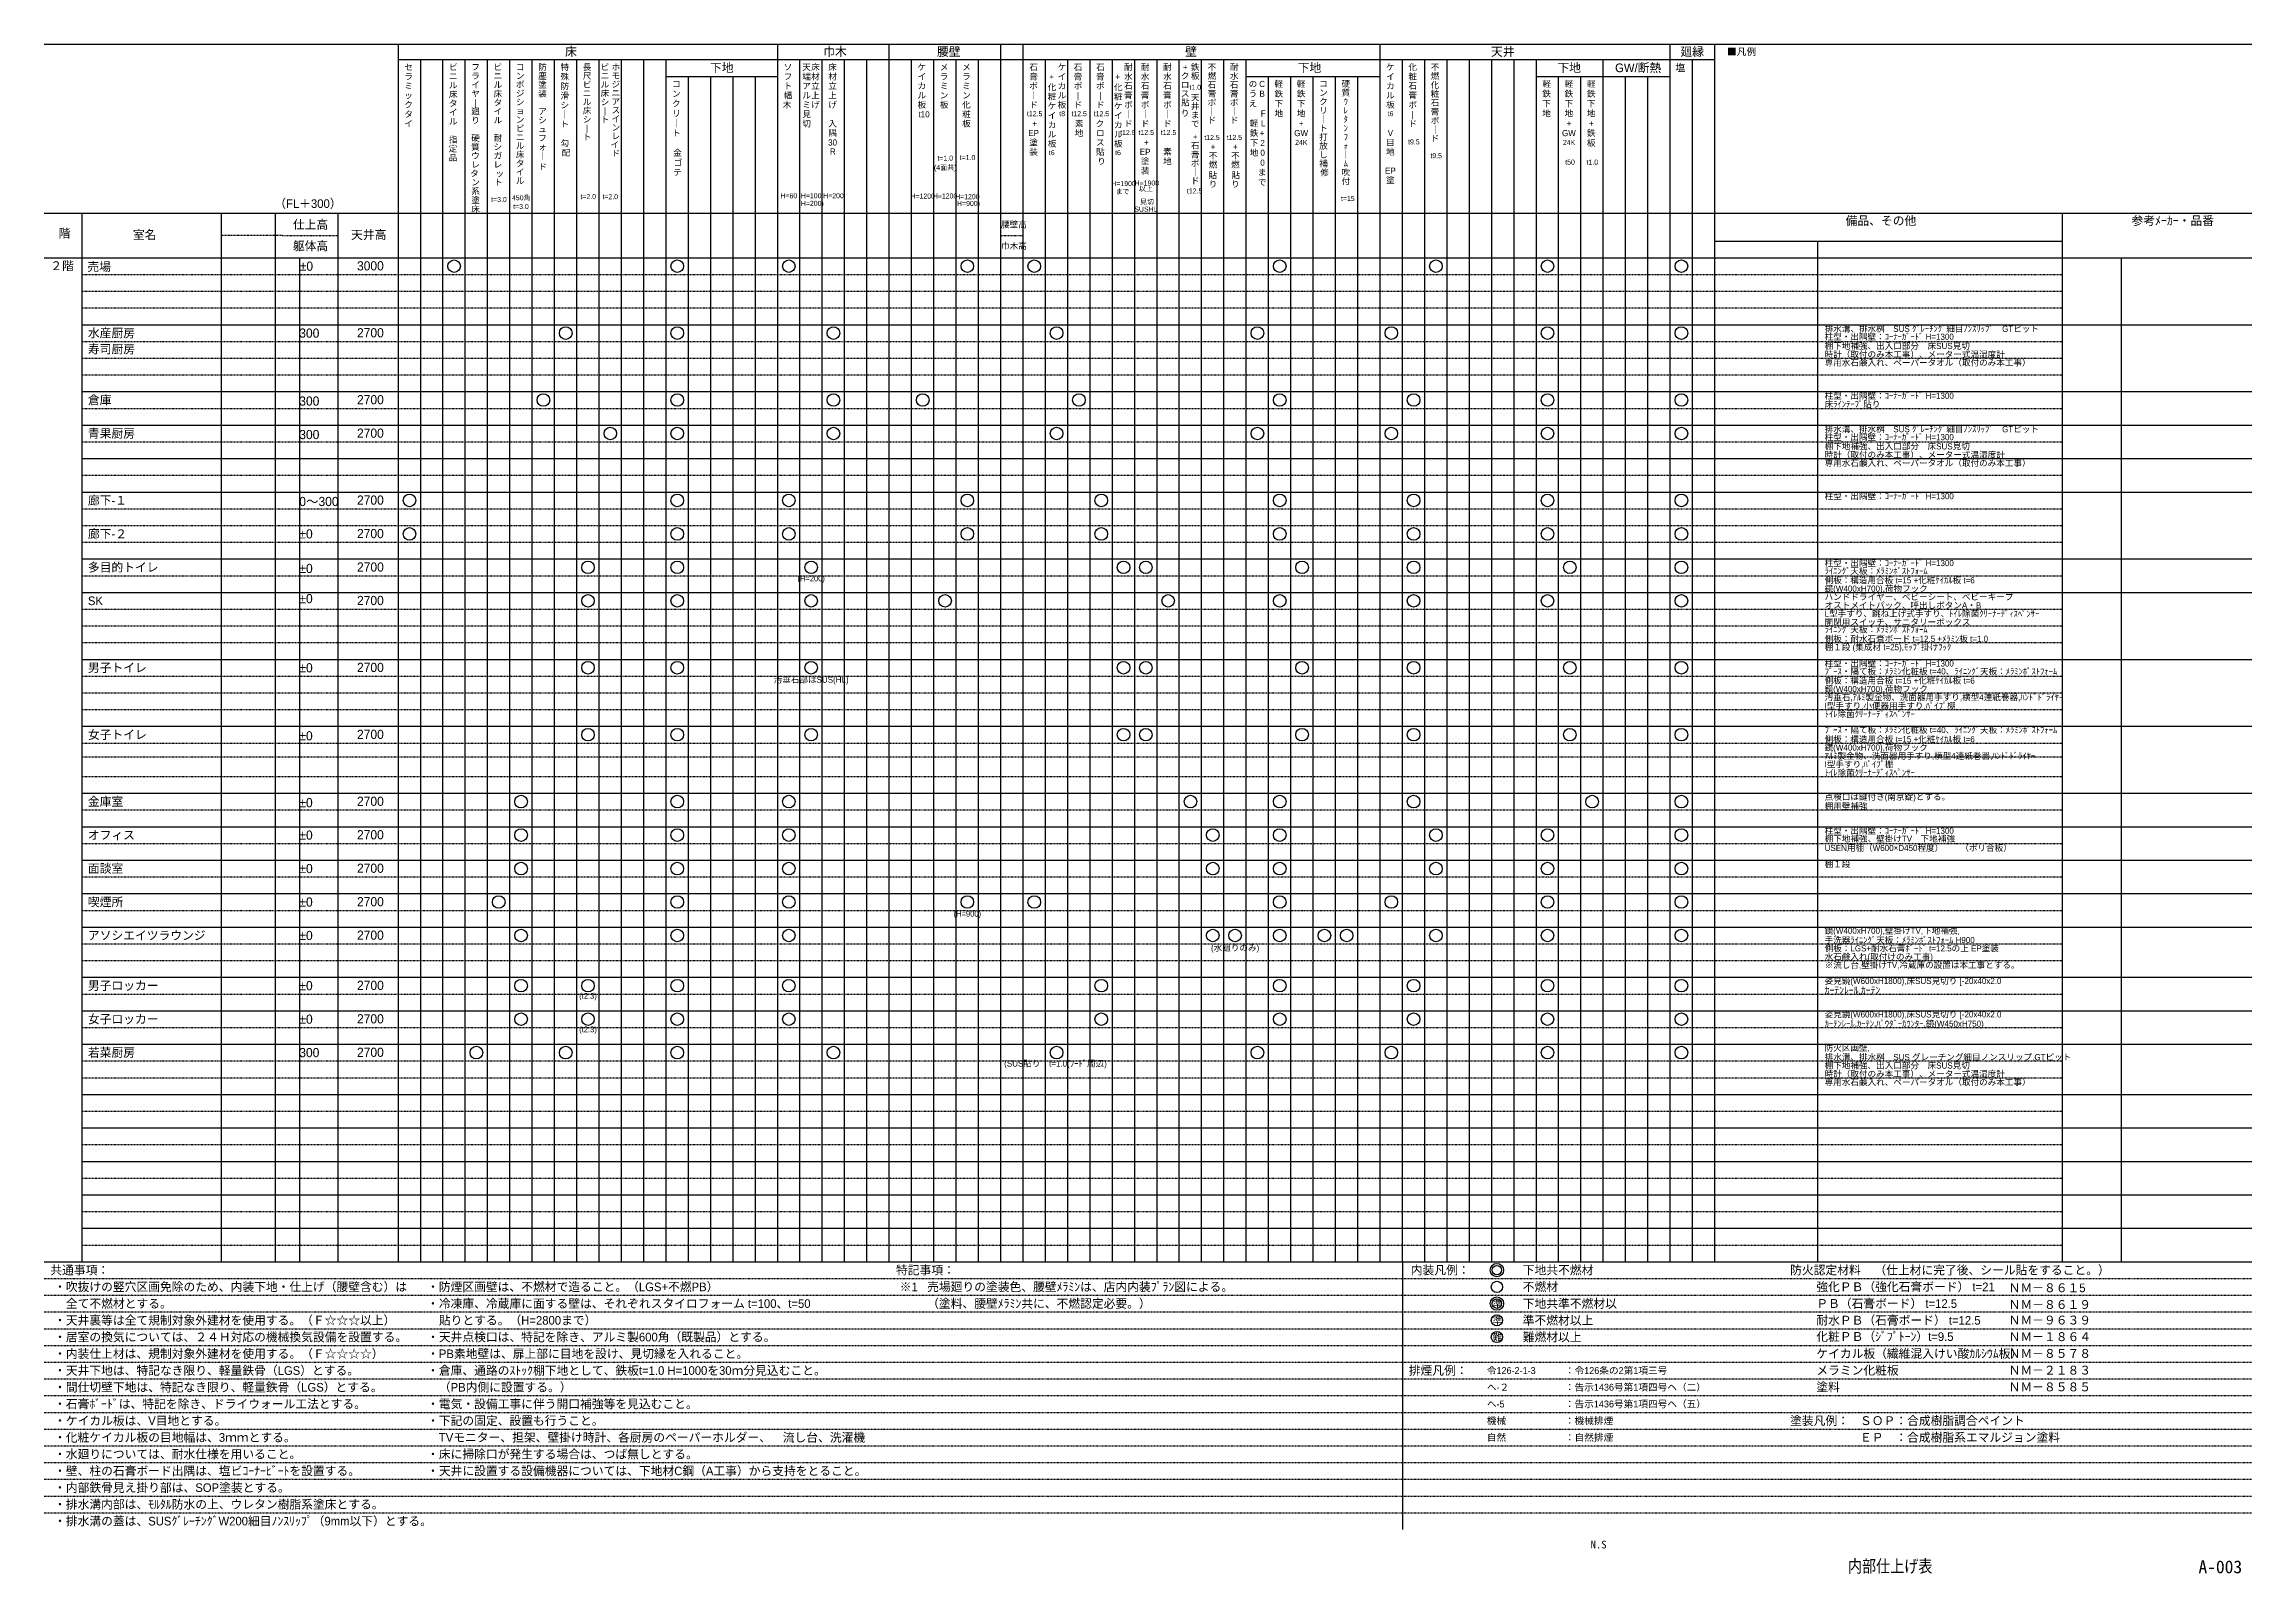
# Model space of a CAD drawing. Header units: millimetres. Extents: x -905 to -509, y 9 to 283.
import ezdxf
from ezdxf.enums import TextEntityAlignment as Align

# ---------------------------------------------------------------- set-up
doc = ezdxf.new("R2010")
doc.units = ezdxf.units.MM
doc.header["$LTSCALE"] = 0.2
doc.linetypes.add('HID4', pattern=[0.141732, 0.062992, -0.07874])
for name, color, linetype in [('0-00', 7, 'Continuous'), ('0-1', 7, 'Continuous'), ('0-10-1', 7, 'Continuous'), ('0-20-2', 7, 'Continuous'), ('__', 7, 'Continuous'), ('__-6', 7, 'Continuous'), ('A___-2', 8, 'Continuous'), ('A_タイトル枠', 7, 'Continuous'), ('MOJI', 7, 'Continuous'), ('MOJI_A___', 140, 'Continuous'), ('枠内記述', 3, 'Continuous')]:
    doc.layers.add(name, color=color, linetype=linetype)
doc.styles.add('HGP_____E', font='HGRGE.TTC', dxfattribs={"bigfont": 'HGPｺﾞｼｯｸE'})
doc.styles.get("Standard").update_dxf_attribs({"font": 'simplex.shx', "width": 0.8, "height": 700, "bigfont": 'extfont2.shx'})
doc.styles.add('ゴシック', font='MS Gothic.ttf', dxfattribs={"height": 4})

msp = doc.modelspace()

# ---------------------------------------------------------------- texts
at = {"layer": '0-20-2', "color": 3, "style": 'HGP_____E'}
for s, height, p in [('床', 1.55, (-811.19, 282.03)), ('巾木', 1.547, (-764.9, 282.03)), ('腰壁', 1.547, (-744.52, 282.03)), ('壁', 1.55, (-700.04, 282.03)), ('天井', 1.547, (-645.19, 282.03)), ('廻縁', 1.547, (-611.23, 282.03)), ('■凡例', 1.237, (-602.87, 282.01)), ('下地', 1.547, (-785.2, 279.13)), ('下地', 1.547, (-679.85, 279.13)), ('下地', 1.547, (-633.29, 279.13)), ('GW/断熱', 1.547, (-622.95, 279.13)), ('仕上高', 1.547, (-859.98, 251.03)), ('腰壁高', 1.099, (-733.03, 251.03)), ('備品、その他', 1.547, (-581.62, 251.72)), ('参考ﾒｰｶｰ・品番', 1.547, (-530.38, 251.72)), ('躯体高', 1.547, (-859.98, 247.19)), ('巾木高', 1.099, (-733.03, 247.19)), ('２階', 1.547, (-903.46, 243.63)), ('売場', 1.547, (-896.81, 243.46)), ('±0', 1.648, (-858.74, 243.57)), ('水産厨房', 1.547, (-896.72, 231.57)), ('寿司厨房', 1.547, (-896.72, 228.7)), ('倉庫', 1.547, (-896.72, 219.57)), ('青果厨房', 1.547, (-896.72, 213.57)), ('廊下-１', 1.547, (-896.72, 201.57)), ('廊下-２', 1.547, (-896.72, 195.57)), ('±0', 1.648, (-858.81, 195.57)), ('多目的トイレ', 1.547, (-896.72, 189.57)), ('±0', 1.648, (-858.81, 189.38)), ('SK', 1.547, (-896.72, 183.57)), ('±0', 1.648, (-858.81, 183.96)), ('男子トイレ', 1.547, (-896.72, 171.57)), ('±0', 1.648, (-858.81, 171.57)), ('女子トイレ', 1.547, (-896.72, 159.57)), ('±0', 1.648, (-858.81, 159.38)), ('金庫室', 1.547, (-896.72, 147.57)), ('±0', 1.648, (-858.81, 147.38)), ('オフィス', 1.547, (-896.72, 141.57)), ('±0', 1.648, (-858.81, 141.57)), ('面談室', 1.547, (-896.72, 135.57)), ('±0', 1.648, (-858.81, 135.57)), ('喫煙所', 1.547, (-896.72, 129.57)), ('±0', 1.648, (-858.81, 129.57)), ('アソシエイツラウンジ', 1.547, (-896.72, 123.57)), ('±0', 1.648, (-858.81, 123.57)), ('男子ロッカー', 1.547, (-896.72, 114.57)), ('±0', 1.648, (-858.81, 114.57)), ('女子ロッカー', 1.547, (-896.72, 108.57)), ('±0', 1.648, (-858.81, 108.57)), ('若菜厨房', 1.547, (-896.72, 102.57)), ('共通事項：', 1.547, (-903.46, 63.57)), ('特記事項：', 1.547, (-751.86, 63.57)), ('内装凡例：', 1.547, (-659.58, 63.57)), ('下地共不燃材', 1.547, (-639.51, 63.57)), ('防火認定材料', 1.547, (-591.58, 63.57)), ('（仕上材に完了後、シール貼をすること。）', 1.5466, (-576.47, 63.57)), ('・吹抜けの竪穴区画免除のため、内装下地・仕上げ（腰壁含む）は', 1.5466, (-902.79, 60.57)), ('・防煙区画壁は、不燃材で造ること。（LGS+不燃PB）', 1.5466, (-835.92, 60.57)), ('※1', 1.547, (-751.19, 60.57)), ('売場廻りの塗装色、腰壁ﾒﾗﾐﾝは、店内内装ﾌﾟﾗﾝ図による。', 1.5466, (-746.28, 60.57)), ('不燃材', 1.547, (-639.51, 60.57)), ('強化ＰＢ（強化石膏ボード） t=21', 1.5466, (-586.88, 60.57)), ('ＮＭ－８６１5', 1.547, (-552.4, 60.39)), ('・天井裏等は全て規制対象外建材を使用する。（Ｆ☆☆☆以上）', 1.5466, (-902.79, 54.57)), ('\u3000全て不燃材とする。', 1.547, (-902.79, 57.57)), ('・冷凍庫、冷蔵庫に面する壁は、それぞれスタイロフォーム t=100、t=50', 1.5466, (-835.92, 57.57)), ('\u3000貼りとする。（H=2800まで）', 1.5466, (-835.92, 54.57)), ('（塗料、腰壁ﾒﾗﾐﾝ共に、不燃認定必要。）', 1.5466, (-746.28, 57.57)), ('準', 1.24, (-644.9, 57.57)), ('準不燃材以上', 1.547, (-639.51, 54.57)), ('下地共準不燃材以', 1.547, (-639.51, 57.57)), ('耐水ＰＢ（石膏ボード） t=12.5', 1.5466, (-586.88, 54.57)), ('ＰＢ（石膏ボード） t=12.5', 1.5466, (-586.88, 57.57)), ('ＮＭ－８６１９', 1.547, (-552.4, 57.39)), ('・居室の換気については、２４Ｈ対応の機械換気設備を設置する。', 1.5466, (-902.79, 51.57)), ('・天井点検口は、特記を除き、アルミ製600角（既製品）とする。', 1.5466, (-835.92, 51.57)), ('難', 1.24, (-644.9, 51.57)), ('準', 1.24, (-644.9, 54.57)), ('難燃材以上', 1.547, (-639.51, 51.57)), ('化粧ＰＢ（ｼﾞﾌﾟﾄｰﾝ）t=9.5', 1.5466, (-586.88, 51.65)), ('ＮＭ－９６３９', 1.547, (-552.4, 54.6)), ('ＮＭ－１８６４', 1.547, (-552.4, 51.62)), ('・内装仕上材は、規制対象外建材を使用する。（Ｆ☆☆☆☆）', 1.5466, (-902.79, 48.57)), ('・PB素地壁は、扉上部に目地を設け、見切縁を入れること。', 1.5466, (-835.92, 48.57)), ('ケイカル板（繊維混入けい酸ｶﾙｼｳﾑ板）', 1.5466, (-586.88, 48.6)), ('ＮＭ－８５７８', 1.547, (-552.4, 48.62)), ('・天井下地は、特記なき限り、軽量鉄骨（LGS）とする。', 1.5466, (-902.79, 45.57)), ('・間仕切壁下地は、特記なき限り、軽量鉄骨（LGS）とする。', 1.5466, (-902.79, 42.57)), ('・倉庫、通路のｽﾄｯｸ棚下地として、鉄板t=1.0 H=1000を30ｍ分見込むこと。', 1.5466, (-835.92, 45.57)), ('\u3000（PB内側に設置する。）', 1.5466, (-835.92, 42.57)), ('排煙凡例：', 1.547, (-659.94, 45.57)), ('令126-2-1-3', 1.237, (-645.94, 45.57)), ('：令126条の2第1項三号', 1.2372, (-631.95, 45.57)), ('塗料', 1.547, (-586.88, 42.6)), ('メラミン化粧板', 1.547, (-586.88, 45.6)), ('ＮＭ－２１８３', 1.547, (-552.4, 45.62)), ('・石膏ﾎﾞｰﾄﾞは、特記を除き、ドライウォール工法とする。', 1.5466, (-902.79, 39.57)), ('・電気・設備工事に伴う開口補強等を見込むこと。', 1.5466, (-835.92, 39.57)), ('ヘ-２', 1.237, (-645.94, 42.57)), ('ヘ-5', 1.237, (-645.94, 39.57)), ('：告示1436号第1項四号ヘ（二）', 1.2372, (-631.95, 42.57)), ('：告示1436号第1項四号ヘ（五）', 1.2372, (-631.95, 39.57)), ('ＮＭ－８５８５', 1.547, (-552.4, 42.62)), ('・ケイカル板は、V目地とする。', 1.5466, (-902.79, 36.57)), ('・下記の固定、設置も行うこと。', 1.5466, (-835.92, 36.57)), ('機械', 1.237, (-645.94, 36.57)), ('：機械排煙', 1.237, (-631.95, 36.57)), ('塗装凡例：', 1.547, (-591.58, 36.57)), ('ＳＯＰ：合成樹脂調合ペイント', 1.5466, (-579.05, 36.57)), ('・化粧ケイカル板の目地幅は、3ｍｍとする。', 1.5466, (-902.79, 33.57)), ('\u3000TVモニター、担架、壁掛け時計、各厨房のペーパーホルダー、\u3000流し台、洗濯機', 1.5466, (-835.92, 33.57)), ('自然', 1.237, (-645.94, 33.57)), ('：自然排煙', 1.237, (-631.95, 33.57)), ('ＥＰ\u3000：合成樹脂系エマルジョン塗料', 1.5466, (-579.05, 33.57)), ('・水廻りについては、耐水仕様を用いること。', 1.5466, (-902.79, 30.57)), ('・壁、柱の石膏ボード出隅は、塩ビｺｰﾅｰﾋﾞｰﾄを設置する。', 1.5466, (-902.79, 27.57)), ('・床に掃除口が発生する場合は、つば無しとする。', 1.5466, (-835.92, 30.57)), ('・天井に設置する設備機器については、下地材C鋼（A工事）から支持をとること。', 1.5466, (-835.92, 27.57)), ('・内部鉄骨見え掛り部は、SOP塗装とする。', 1.5466, (-902.79, 24.57)), ('・排水溝内部は、ﾓﾙﾀﾙ防水の上、ウレタン樹脂系塗床とする。', 1.5466, (-902.79, 21.57)), ('・排水溝の蓋は、SUSｸﾞﾚｰﾁﾝｸﾞW200細目ﾉﾝｽﾘｯﾌﾟ（9mm以下）とする。', 1.5466, (-902.79, 18.57))]:
    msp.add_text(s, height=height, dxfattribs=at).set_placement(p, align=Align.MIDDLE_LEFT)
for s, p in [('t1.0', (-698.21, 276.09)), (' t12.5 ', (-727, 271.36)), ('t8 ', (-721.9, 271.36)), (' t12.5 ', (-719.03, 271.36)), (' t12.5 ', (-715.03, 271.36)), (' t12.5 ', (-710.3, 267.99)), (' t12.5 ', (-707, 267.99)), (' t12.5 ', (-703, 267.99)), ('t12.5 ', (-695.03, 267.1)), ('t12.5 ', (-691.03, 267.1)), ('24K ', (-679.03, 266.21)), ('(4面共)', (-743.03, 261.71)), (' t=1.0 ', (-743.03, 263.39)), ('t=1.0', (-739.03, 263.49)), ('t6', (-723.93, 264.38)), ('t6', (-712.06, 264.38)), (' t=15', (-671.03, 256.15))]:
    msp.add_text(s, height=0.9, dxfattribs=at).set_placement(p, align=Align.TOP_CENTER)
for s, height, p in [('H=1900', 0.9, (-711.07, 258.38)), ('まで ', 0.9, (-711.07, 256.96)), ('H=1900', 0.9, (-706.89, 258.48)), ('以上 ', 0.9, (-706.89, 257.46)), ('（FL＋300）', 1.547, (-857.28, 254.78)), ('H=60', 0.9, (-771.07, 256.19)), ('(H=200)', 0.9, (-767.07, 254.83)), ('H=100', 0.9, (-767.07, 256.2)), ('H=200', 0.9, (-763.07, 256.19)), ('H=1200', 0.9, (-747.07, 256.13)), ('H=1200', 0.9, (-743.07, 256.15)), ('(H=900)', 0.9, (-739.07, 254.82)), ('H=1200', 0.9, (-739.07, 256.03)), ('SUSHL ', 0.9, (-706.89, 253.79)), ('見切', 0.9, (-706.89, 255.11)), ('階', 1.55, (-900.93, 249.46)), ('室名', 1.547, (-886.55, 249.2)), ('天井高', 1.547, (-846.38, 249.2)), ('(H=200)', 1.031, (-767.07, 187.59)), ('汚垂石部はSUS(HL)', 1.0988, (-767.07, 169.43)), ('(H=900)', 1.031, (-739.07, 127.47)), ('(水廻りのみ)', 1.099, (-691.07, 121.35)), ('(t2.3)', 1.031, (-807.07, 112.74)), ('(t2.3)', 1.031, (-807.07, 106.74)), ('(SUS貼り\u3000t=1.0(ﾌｰﾄﾞ周辺) ', 1.0988, (-723.07, 100.61))]:
    msp.add_text(s, height=height, dxfattribs=at).set_placement(p, align=Align.MIDDLE_CENTER)
at = {"layer": '__', "color": 3, "style": 'HGP_____E'}
for s, height, p in [('セ ', 1.1, (-839.03, 279.8)), ('ラ ', 1.1, (-839.03, 278.11)), ('ニ ', 1.1, (-831.03, 278.18)), ('ビ ', 1.1, (-831.03, 279.81)), ('フ ', 1.1, (-827.03, 279.81)), ('ラ ', 1.1, (-827.03, 278.22)), ('ニ ', 1.1, (-823.03, 278.22)), ('ビ ', 1.1, (-823.03, 279.81)), ('ン ', 1.1, (-819.03, 278.24)), ('コ ', 1.1, (-819.03, 279.81)), ('塵 ', 1.1, (-815.03, 278.22)), ('防 ', 1.1, (-815.03, 279.81)), ('殊 ', 1.1, (-811.03, 278.09)), ('特 ', 1.1, (-811.03, 279.79)), ('尺 ', 1.1, (-807.03, 278.25)), ('長 ', 1.1, (-807.03, 279.81)), ('ニ ', 1.1, (-803.83, 278.25)), ('ビ ', 1.1, (-803.83, 279.81)), ('ホ ', 1.1, (-801.88, 279.81)), ('モ ', 1.1, (-801.88, 278.27)), ('ソ ', 1.1, (-771.03, 279.8)), ('フ ', 1.1, (-771.03, 278.11)), ('端 ', 1.1, (-767.69, 278.11)), ('天 ', 1.1, (-767.69, 279.8)), ('材 ', 1.1, (-766.1, 278.11)), ('床 ', 1.1, (-766.1, 279.8)), ('材 ', 1.1, (-763.03, 278.11)), ('床 ', 1.1, (-763.03, 279.8)), ('ケ ', 1.1, (-747.03, 279.8)), ('イ ', 1.1, (-747.03, 278.11)), ('メ ', 1.1, (-743.03, 279.8)), ('ラ ', 1.1, (-743.03, 278.11)), ('メ ', 1.1, (-739.03, 279.8)), ('ラ ', 1.1, (-739.03, 278.11)), ('石 ', 1.1, (-727, 279.8)), ('膏 ', 1.1, (-727, 278.11)), ('+', 1.1, (-723.98, 278.08)), ('ケ ', 1.1, (-721.9, 279.8)), ('イ ', 1.1, (-721.9, 278.11)), ('石 ', 1.1, (-719.03, 279.8)), ('膏 ', 1.1, (-719.03, 278.11)), ('石 ', 1.1, (-715.03, 279.8)), ('膏 ', 1.1, (-715.03, 278.11)), ('+', 1.1, (-712.11, 278.08)), ('水 ', 1.1, (-710, 278.11)), ('耐 ', 1.1, (-710, 279.8)), ('水 ', 1.1, (-707, 278.11)), ('耐 ', 1.1, (-707, 279.8)), ('水 ', 1.1, (-703, 278.11)), ('耐 ', 1.1, (-703, 279.8)), ('ク', 1.1, (-700.03, 278.22)), (' + ', 1.1, (-700.03, 279.81)), ('鉄 ', 1.1, (-698.03, 279.81)), ('板 ', 1.1, (-698.03, 278.23)), ('燃 ', 1.1, (-695.03, 278.22)), ('不 ', 1.1, (-695.03, 279.81)), ('水 ', 1.1, (-691.03, 278.22)), ('耐 ', 1.1, (-691.03, 279.81)), ('ケ ', 1.1, (-663.03, 279.8)), ('イ ', 1.1, (-663.03, 278.11)), ('化 ', 1.1, (-659.03, 279.8)), ('粧 ', 1.1, (-659.03, 278.11)), ('燃 ', 1.1, (-655.03, 278.21)), ('不 ', 1.1, (-655.03, 279.81)), ('塩 ', 1.314, (-611.03, 279.8)), ('ク ', 1.1, (-839.03, 273.05)), ('ミ ', 1.1, (-839.03, 276.43)), ('ッ ', 1.1, (-839.03, 274.74)), ('床 ', 1.1, (-831.03, 274.93)), ('ル ', 1.1, (-831.03, 276.56)), ('タ ', 1.1, (-831.03, 273.31)), ('ヤ ', 1.1, (-827.03, 275.04)), ('イ ', 1.1, (-827.03, 276.63)), ('| ', 1.1, (-827.03, 273.45)), ('床 ', 1.1, (-823.03, 275.04)), ('ル ', 1.1, (-823.03, 276.63)), ('タ ', 1.1, (-823.03, 273.45)), ('ポ ', 1.1, (-819.03, 276.67)), ('ジ ', 1.1, (-819.03, 275.1)), ('シ ', 1.1, (-819.03, 273.54)), ('装 ', 1.1, (-815.03, 275.04)), ('塗 ', 1.1, (-815.03, 276.63)), ('滑 ', 1.1, (-811.03, 274.69)), ('防 ', 1.1, (-811.03, 276.39)), ('ル ', 1.1, (-807.03, 273.56)), ('ニ ', 1.1, (-807.03, 275.12)), ('ビ ', 1.1, (-807.03, 276.68)), ('床 ', 1.1, (-803.83, 275.11)), ('ル ', 1.1, (-803.83, 276.68)), ('シ ', 1.1, (-803.83, 273.54)), ('ジ ', 1.1, (-801.88, 276.72)), ('ニ ', 1.1, (-801.88, 275.17)), ('ア ', 1.1, (-801.88, 273.62)), ('ク ', 1.1, (-791.03, 273.27)), ('ン ', 1.1, (-791.03, 275.03)), ('コ ', 1.1, (-791.03, 276.79)), ('木', 1.1, (-771.38, 273.05)), ('幅 ', 1.1, (-771.03, 274.74)), ('ト ', 1.1, (-771.03, 276.43)), ('ル ', 1.1, (-767.69, 274.74)), ('ア ', 1.1, (-767.69, 276.43)), ('ミ ', 1.1, (-767.69, 273.05)), ('立 ', 1.1, (-766.1, 276.43)), ('上 ', 1.1, (-766.1, 274.74)), ('げ ', 1.1, (-766.1, 273.05)), ('立 ', 1.1, (-763.03, 276.43)), ('上 ', 1.1, (-763.03, 274.74)), ('げ ', 1.1, (-763.03, 273.05)), ('板 ', 1.1, (-747.03, 273.05)), ('ル ', 1.1, (-747.03, 274.74)), ('カ ', 1.1, (-747.03, 276.43)), ('板 ', 1.1, (-743.03, 273.05)), ('ン ', 1.1, (-743.03, 274.74)), ('ミ ', 1.1, (-743.03, 276.43)), ('化 ', 1.1, (-739.03, 273.05)), ('ン ', 1.1, (-739.03, 274.74)), ('ミ ', 1.1, (-739.03, 276.43)), ('ボ ', 1.1, (-727, 276.43)), ('ド ', 1.1, (-727, 273.05)), ('｜ ', 1.1, (-727, 274.74)), ('化 ', 1.1, (-723.68, 276.19)), ('粧 ', 1.1, (-723.68, 274.51)), ('板 ', 1.1, (-721.9, 273.05)), ('ル ', 1.1, (-721.9, 274.74)), ('カ ', 1.1, (-721.9, 276.43)), ('ボ ', 1.1, (-719.03, 276.43)), ('ド ', 1.1, (-719.03, 273.05)), ('| ', 1.1, (-719.03, 274.74)), ('ボ ', 1.1, (-715.03, 276.43)), ('ド ', 1.1, (-715.03, 273.05)), ('| ', 1.1, (-715.03, 274.74)), ('化 ', 1.1, (-711.81, 276.19)), ('粧 ', 1.1, (-711.81, 274.51)), ('石 ', 1.1, (-710, 276.43)), ('膏 ', 1.1, (-710, 274.74)), ('ボ ', 1.1, (-710, 273.05)), ('石 ', 1.1, (-707, 276.43)), ('膏 ', 1.1, (-707, 274.74)), ('ボ ', 1.1, (-707, 273.05)), ('石 ', 1.1, (-703, 276.43)), ('膏 ', 1.1, (-703, 274.74)), ('ボ ', 1.1, (-703, 273.05)), ('貼 ', 1.1, (-699.78, 273.45)), ('ス', 1.1, (-700.03, 275.04)), ('ロ', 1.1, (-700.03, 276.63)), ('天 ', 1.1, (-698.03, 274.37)), ('石 ', 1.1, (-695.03, 276.63)), ('膏 ', 1.1, (-695.03, 275.04)), ('ボ ', 1.1, (-695.03, 273.45)), ('石 ', 1.1, (-691.03, 276.63)), ('膏 ', 1.1, (-691.03, 275.04)), ('ボ ', 1.1, (-691.03, 273.45)), ('の ', 1.1, (-687.67, 276.79)), ('え ', 1.1, (-687.67, 273.27)), ('う ', 1.1, (-687.67, 275.03)), ('C ', 1.1, (-686.03, 276.79)), ('B ', 1.1, (-686.03, 275.03)), ('鉄 ', 1.1, (-683.03, 275.03)), ('軽 ', 1.1, (-683.03, 276.79)), ('下 ', 1.1, (-683.03, 273.27)), ('鉄 ', 1.1, (-679.03, 275.03)), ('軽 ', 1.1, (-679.03, 276.79)), ('下 ', 1.1, (-679.03, 273.27)), ('ク ', 1.1, (-675.03, 273.63)), ('ン ', 1.1, (-675.03, 275.22)), ('コ ', 1.1, (-675.03, 276.81)), ('硬 ', 1.1, (-671.03, 276.81)), ('質 ', 1.1, (-671.03, 275.22)), ('ｳ ', 1.1, (-671.03, 273.63)), ('板 ', 1.1, (-663.03, 273.05)), ('ル ', 1.1, (-663.03, 274.74)), ('カ ', 1.1, (-663.03, 276.43)), ('石 ', 1.1, (-659.03, 276.43)), ('膏 ', 1.1, (-659.03, 274.74)), ('ボ ', 1.1, (-659.03, 273.05)), ('化 ', 1.1, (-655.03, 276.61)), ('石 ', 1.1, (-655.03, 273.42)), ('粧 ', 1.1, (-655.03, 275.02)), ('鉄 ', 1.1, (-635.03, 275.03)), ('軽 ', 1.1, (-635.03, 276.79)), ('下 ', 1.1, (-635.03, 273.27)), ('鉄 ', 1.1, (-631.03, 275.03)), ('軽 ', 1.1, (-631.03, 276.79)), ('下 ', 1.1, (-631.03, 273.27)), ('鉄 ', 1.1, (-627.03, 275.03)), ('軽 ', 1.1, (-627.03, 276.79)), ('下 ', 1.1, (-627.03, 273.27)), ('イ ', 1.1, (-839.03, 269.67)), ('タ ', 1.1, (-839.03, 271.36)), ('ル ', 1.1, (-831.03, 270.06)), ('イ ', 1.1, (-831.03, 271.68)), ('廻 ', 1.1, (-827.03, 271.86)), ('り ', 1.1, (-827.03, 270.28)), ('ル ', 1.1, (-823.03, 270.28)), ('イ ', 1.1, (-823.03, 271.86)), ('ン ', 1.1, (-819.03, 270.4)), ('ョ ', 1.1, (-819.03, 271.97)), ('シ ', 1.1, (-815.03, 270.28)), ('ア ', 1.1, (-815.03, 271.86)), ('シ ', 1.1, (-811.03, 272.98)), ('ト ', 1.1, (-811.03, 269.58)), ('｜ ', 1.1, (-811.03, 271.28)), ('床 ', 1.1, (-807.03, 271.99)), ('シ ', 1.1, (-807.03, 270.43)), ('ト ', 1.1, (-803.83, 270.41)), ('| ', 1.1, (-803.83, 271.97)), ('イ ', 1.1, (-801.88, 270.53)), ('ス ', 1.1, (-801.88, 272.08)), ('リ ', 1.1, (-791.03, 271.5)), ('｜ ', 1.1, (-791.03, 269.74)), ('切 ', 1.1, (-767.69, 269.67)), ('見 ', 1.1, (-767.69, 271.36)), ('入 ', 1.1, (-763.03, 269.67)), (' t10', 1.1, (-747.03, 271.36)), ('粧 ', 1.1, (-739.03, 271.36)), ('板 ', 1.1, (-739.03, 269.67)), ('+', 1.1, (-727, 269.67)), ('ケ ', 1.1, (-723.68, 272.82)), ('イ ', 1.1, (-723.68, 271.13)), ('カ ', 1.1, (-723.68, 269.44)), ('素', 1.1, (-719.03, 269.67)), ('ク', 1.1, (-715.3, 269.67)), ('ケ ', 1.1, (-711.81, 272.82)), ('イ ', 1.1, (-711.81, 271.13)), ('カ ', 1.1, (-711.81, 269.44)), ('ド ', 1.1, (-710, 269.67)), ('｜ ', 1.1, (-710, 271.36)), ('ド ', 1.1, (-707, 269.67)), ('｜ ', 1.1, (-707, 271.36)), ('ド ', 1.1, (-703, 269.67)), ('｜ ', 1.1, (-703, 271.36)), ('り', 1.1, (-700.03, 271.55)), ('井 ', 1.1, (-698.03, 272.79)), ('で ', 1.1, (-698.03, 269.64)), ('ま ', 1.1, (-698.03, 271.21)), ('ド ', 1.1, (-695.03, 270.28)), ('｜ ', 1.1, (-695.03, 271.86)), ('ド ', 1.1, (-691.03, 270.28)), ('｜ ', 1.1, (-691.03, 271.86)), ('軽 ', 1.1, (-687.49, 269.74)), ('F', 1.1, (-686.03, 271.5)), ('L', 1.1, (-686.03, 269.74)), ('地 ', 1.1, (-683.03, 271.5)), ('地 ', 1.1, (-679.03, 271.5)), ('+ ', 1.1, (-679.03, 269.74)), ('リ ', 1.1, (-675.03, 272.04)), ('｜ ', 1.1, (-675.03, 270.45)), ('ﾀ ', 1.1, (-671.03, 270.45)), ('ﾚ ', 1.1, (-671.03, 272.04)), ('t6 ', 0.9, (-663.03, 271.36)), ('ド ', 1.1, (-659.03, 269.67)), ('| ', 1.1, (-659.03, 271.36)), ('膏 ', 1.1, (-655.03, 271.82)), ('ボ ', 1.1, (-655.03, 270.22)), ('地 ', 1.1, (-635.03, 271.5)), ('地 ', 1.1, (-631.03, 271.5)), ('+ ', 1.1, (-631.03, 269.74)), ('地 ', 1.1, (-627.03, 271.5)), ('+ ', 1.1, (-627.03, 269.74)), ('定', 1.1, (-831.29, 265.18)), ('指 ', 1.1, (-831.03, 266.81)), ('硬 ', 1.1, (-827.03, 267.1)), ('質', 1.1, (-827.25, 265.51)), ('耐 ', 1.1, (-823.03, 267.1)), ('シ', 1.1, (-823.25, 265.51)), ('ル ', 1.1, (-819.03, 265.7)), ('ニ ', 1.1, (-819.03, 267.26)), ('ビ ', 1.1, (-819.03, 268.83)), ('フ ', 1.1, (-815.03, 267.1)), ('ュ ', 1.1, (-815.03, 268.69)), ('ォ ', 1.1, (-815.03, 265.51)), ('勾 ', 1.1, (-811.03, 266.17)), ('ト ', 1.1, (-807.03, 267.3)), ('| ', 1.1, (-807.03, 268.87)), ('イ ', 1.1, (-802.07, 265.89)), ('ン ', 1.1, (-801.88, 268.98)), ('レ ', 1.1, (-801.88, 267.43)), ('ト ', 1.1, (-791.03, 267.98)), ('30 ', 1.1, (-763.03, 266.3)), ('隅 ', 1.1, (-763.03, 267.99)), ('EP ', 1.1, (-727, 267.99)), ('塗 ', 1.1, (-727, 266.3)), ('板 ', 1.1, (-723.68, 266.07)), ('ル ', 1.1, (-723.68, 267.75)), ('地', 1.1, (-719.03, 267.99)), ('ス ', 1.1, (-715.03, 266.3)), ('ロ ', 1.1, (-715.03, 267.99)), ('板 ', 1.1, (-711.81, 266.07)), ('ル ', 1.1, (-711.81, 267.75)), ('+', 1.1, (-707, 266.3)), ('石 ', 1.1, (-698.03, 265.73)), ('+ ', 1.1, (-698.03, 267.31)), (' + ', 1.1, (-695.03, 265.51)), (' + ', 1.1, (-691.03, 265.51)), ('鉄', 1.1, (-687.67, 267.98)), ('下', 1.1, (-687.67, 266.21)), ('+ ', 1.1, (-686.03, 267.98)), ('2', 1.1, (-686.15, 266.21)), ('GW ', 1.1, (-679.03, 267.98)), ('放 ', 1.1, (-675.03, 265.69)), ('打 ', 1.1, (-675.03, 267.28)), ('ト ', 1.1, (-675.03, 268.86)), ('ﾝ ', 1.1, (-671.03, 268.86)), ('ﾌ ', 1.1, (-671.03, 267.28)), ('ｫ ', 1.1, (-671.03, 265.69)), ('目 ', 1.1, (-663.03, 266.3)), ('V ', 1.1, (-663.03, 267.99)), ('t9.5', 0.9, (-659.03, 266.3)), ('ド ', 1.1, (-655.03, 267.03)), ('｜ ', 1.1, (-655.03, 268.62)), ('GW ', 1.1, (-631.03, 267.98)), ('24K ', 0.9, (-631.03, 266.21)), ('鉄 ', 1.1, (-627.03, 267.98)), ('板 ', 1.1, (-627.03, 266.21)), ('品', 1.1, (-831.29, 263.56)), ('ウ ', 1.1, (-827.03, 263.92)), ('レ', 1.1, (-827.22, 262.33)), ('ガ ', 1.1, (-823.03, 263.92)), ('レ', 1.1, (-823.25, 262.33)), ('床 ', 1.1, (-819.03, 264.13)), ('タ ', 1.1, (-819.03, 262.56)), ('ド', 1.1, (-815.21, 261.96)), ('｜ ', 1.1, (-815.03, 263.92)), ('配', 1.1, (-811.03, 264.47)), ('ド', 1.1, (-802.07, 264.34)), ('金', 1.1, (-791.03, 264.45)), ('ゴ ', 1.1, (-790.75, 262.68)), ('R', 1.1, (-763.18, 264.67)), ('装 ', 1.1, (-727, 264.61)), ('貼 ', 1.1, (-715.03, 264.61)), ('り', 1.1, (-715.03, 262.92)), ('EP ', 1.1, (-707, 264.61)), ('塗 ', 1.1, (-707, 262.92)), ('装 ', 1.1, (-707, 261.23)), ('地 ', 1.1, (-703, 262.92)), ('素 ', 1.1, (-703, 264.61)), ('膏 ', 1.1, (-698.03, 264.15)), ('ボ ', 1.1, (-698.03, 262.57)), ('｜ ', 1.1, (-698.03, 261)), ('不', 1.1, (-695.03, 263.92)), ('燃 ', 1.1, (-694.81, 262.33)), ('不', 1.1, (-691.03, 263.92)), ('燃 ', 1.1, (-690.81, 262.33)), ('地', 1.1, (-687.67, 264.45)), ('0', 1.1, (-686.15, 262.68)), ('0 ', 1.1, (-685.93, 264.45)), ('補 ', 1.1, (-675.03, 262.51)), ('し ', 1.1, (-675.03, 264.1)), ('ﾑ ', 1.1, (-671.03, 262.51)), ('｜ ', 1.1, (-671.03, 264.1)), ('EP ', 1.1, (-663.03, 261.23)), ('地 ', 1.1, (-663.03, 264.61)), ('t9.5', 0.9, (-655.03, 263.83)), ('t50', 0.9, (-631.03, 262.68)), ('t1.0', 0.9, (-627.03, 262.68)), ('タ ', 1.1, (-827.22, 260.74)), ('系', 1.1, (-827.22, 257.56)), ('ン', 1.1, (-827.22, 259.15)), ('ト', 1.1, (-823.13, 259.15)), ('ッ ', 1.1, (-822.68, 260.74)), ('ル ', 1.1, (-819.03, 259.42)), ('イ ', 1.1, (-819.03, 260.99)), ('テ', 1.1, (-791.03, 260.92)), ('t12.5 ', 0.9, (-698.16, 257.5)), ('ド ', 1.1, (-698.03, 259.42)), ('貼 ', 1.1, (-694.85, 260.41)), ('り', 1.1, (-695.03, 258.82)), ('貼 ', 1.1, (-690.76, 260.41)), ('り', 1.1, (-691.03, 258.82)), ('で', 1.1, (-686.23, 259.16)), ('ま ', 1.1, (-686.03, 260.92)), ('修', 1.1, (-675.03, 260.92)), ('付 ', 1.1, (-671.03, 259.33)), ('吹 ', 1.1, (-671.03, 260.92)), ('塗 ', 1.1, (-663.03, 259.55)), ('床', 1.1, (-827.23, 254.39)), ('塗 ', 1.1, (-827.03, 255.97)), (' t=3.0', 0.9, (-823.21, 255.97)), ('450角', 0.9, (-819.03, 256.29)), (' t=3.0', 0.9, (-819.26, 254.72)), ('t=2.0', 0.9, (-807.03, 256.49)), ('t=2.0', 0.9, (-803.09, 256.48))]:
    msp.add_text(s, height=height, dxfattribs=at).set_placement(p, align=Align.TOP_CENTER)
at = {"layer": 'A_タイトル枠', "color": 3, "width": 0.9}
msp.add_text('内部仕上げ表', height=2.55, dxfattribs=at).set_placement((-573.64, 10.4), align=Align.MIDDLE_CENTER)
at = {"layer": 'MOJI', "color": 3, "style": 'HGP_____E'}
for s, height, p in [('排水溝、排水桝\u3000SUS ｸﾞﾚｰﾁﾝｸﾞ細目ﾉﾝｽﾘｯﾌﾟ\u3000GTピット', 1.0988, (-585.39, 232.34)), ('柱型・出隅壁：ｺｰﾅｰｶﾞｰﾄﾞ H=1300', 1.0988, (-585.39, 230.92)), ('棚下地補強、出入口部分\u3000床SUS見切\u3000', 1.0988, (-585.39, 229.26)), ('専用水石鹸入れ、ペーパータオル（取付のみ本工事）', 1.0988, (-585.39, 226.26)), ('時計（取付のみ本工事）、メーター式温湿度計', 1.0988, (-585.39, 227.76)), ('柱型・出隅壁：ｺｰﾅｰｶﾞｰﾄﾞ H=1300', 1.0988, (-585.39, 220.33)), ('床ﾗｲﾝﾃｰﾌﾟ貼り', 1.099, (-585.39, 218.83)), ('排水溝、排水桝\u3000SUS ｸﾞﾚｰﾁﾝｸﾞ細目ﾉﾝｽﾘｯﾌﾟ\u3000GTピット', 1.0988, (-585.39, 214.34)), ('柱型・出隅壁：ｺｰﾅｰｶﾞｰﾄﾞ H=1300', 1.0988, (-585.39, 212.92)), ('棚下地補強、出入口部分\u3000床SUS見切\u3000', 1.0988, (-585.39, 211.26)), ('時計（取付のみ本工事）、メーター式温湿度計', 1.0988, (-585.39, 209.76)), ('専用水石鹸入れ、ペーパータオル（取付のみ本工事）', 1.0988, (-585.39, 208.26)), ('柱型・出隅壁：ｺｰﾅｰｶﾞｰﾄﾞ H=1300', 1.0988, (-585.39, 202.34)), ('柱型・出隅壁：ｺｰﾅｰｶﾞｰﾄﾞ H=1300', 1.0988, (-585.39, 190.34)), ('側板：構造用合板 t=15 +化粧ｹｲｶﾙ板 t=6', 1.0988, (-585.39, 187.26)), ('鏡(W400xH700),荷物フック', 1.0988, (-585.39, 185.76)), ('ﾗｲﾆﾝｸﾞ天板：ﾒﾗﾐﾝﾎﾟｽﾄﾌｫｰﾑ', 1.0988, (-585.39, 188.92)), ('ハンドドライヤー、ベビーシート、ベビーキープ', 1.0988, (-585.39, 184.26)), ('オストメイトパック、呼出しボタンA・B', 1.0988, (-585.39, 182.76)), ('ﾗｲﾆﾝｸﾞ天板：ﾒﾗﾐﾝﾎﾟｽﾄﾌｫｰﾑ', 1.0988, (-585.39, 178.42)), ('L型手すり、跳ね上げ式手すり、ﾄｲﾚ除菌ｸﾘｰﾅｰﾃﾞｨｽﾍﾟﾝｻｰ', 1.0988, (-585.39, 181.26)), ('開閉用スイッチ、サニタリーボックス', 1.0988, (-585.39, 179.76)), ('側板：耐水石膏ボード t=12.5 +ﾒﾗﾐﾝ板 t=1.0', 1.0988, (-585.39, 176.76)), ('棚１段 (集成材 t=25),ﾓｯﾌﾟ掛けﾌｯｸ', 1.0988, (-585.39, 175.26)), ('柱型・出隅壁：ｺｰﾅｰｶﾞｰﾄﾞ H=1300', 1.0988, (-585.39, 172.34)), ('ﾌﾞｰｽ・隔て板：ﾒﾗﾐﾝ化粧板 t=40、ﾗｲﾆﾝｸﾞ天板：ﾒﾗﾐﾝﾎﾟｽﾄﾌｫｰﾑ', 1.0988, (-585.39, 170.92)), ('側板：構造用合板 t=15 +化粧ｹｲｶﾙ板 t=6', 1.0988, (-585.39, 169.26)), ('鏡(W400xH700),荷物フック', 1.0988, (-585.39, 167.76)), ('汚垂石,ｱﾙﾐ製金物、洗面器用手すり,横型4連紙巻器,ﾊﾝﾄﾞﾄﾞﾗｲﾔｰ', 1.0988, (-585.39, 166.26)), ('I型手すり,小便器用手すり,ﾊﾟｲﾌﾟ棚', 1.0988, (-585.39, 164.76)), ('ﾄｲﾚ除菌ｸﾘｰﾅｰﾃﾞｨｽﾍﾟﾝｻｰ', 1.0988, (-585.39, 163.26)), ('側板：構造用合板 t=15 +化粧ｹｲｶﾙ板 t=6', 1.0988, (-585.39, 158.76)), ('ﾌﾞｰｽ・隔て板：ﾒﾗﾐﾝ化粧板 t=40、ﾗｲﾆﾝｸﾞ天板：ﾒﾗﾐﾝﾎﾟｽﾄﾌｫｰﾑ', 1.0988, (-585.39, 160.42)), ('鏡(W400xH700),荷物フック', 1.0988, (-585.39, 157.26)), ('ｱﾙﾐ製金物、洗面器用手すり,横型4連紙巻器,ﾊﾝﾄﾞﾄﾞﾗｲﾔｰ', 1.0988, (-585.39, 155.76)), ('I型手すり,ﾊﾟｲﾌﾟ棚', 1.0988, (-585.39, 154.26)), ('ﾄｲﾚ除菌ｸﾘｰﾅｰﾃﾞｨｽﾍﾟﾝｻｰ', 1.0988, (-585.39, 152.76)), ('棚用壁補強', 1.099, (-585.39, 146.76)), ('点検口は鍵付き(南京錠)とする。', 1.0988, (-585.39, 148.42)), ('柱型・出隅壁：ｺｰﾅｰｶﾞｰﾄﾞ H=1300', 1.0988, (-585.39, 142.34)), ('棚下地補強、壁掛けTV\u3000下地補強', 1.0988, (-585.39, 140.92)), ('USEN用棚（W600×D450程度）\u3000\u3000（ポリ合板）', 1.0988, (-585.39, 139.26)), ('棚１段', 1.099, (-585.39, 136.34)), ('鏡(W400xH700),壁掛けTV,下地補強,', 1.0988, (-585.39, 124.42)), ('手洗器ﾗｲﾆﾝｸﾞ天板：ﾒﾗﾐﾝﾎﾟｽﾄﾌｫｰﾑ H900', 1.0988, (-585.39, 122.76)), ('側板：LGS+耐水石膏ﾎﾞｰﾄﾞ t=12.5の上 EP塗装', 1.0988, (-585.39, 121.26)), ('水石鹸入れ(取付けのみ工事)', 1.0988, (-585.39, 119.76)), ('※流し台,壁掛けTV,冷蔵庫の設置は本工事とする。', 1.0988, (-585.39, 118.26)), ('姿見鏡(W600xH1800),床SUS見切り [-20x40x2.0', 1.0988, (-585.39, 115.42)), ('ｶｰﾃﾝﾚｰﾙ,ｶｰﾃﾝ', 1.2372, (-585.39, 113.76)), ('ｶｰﾃﾝﾚｰﾙ,ｶｰﾃﾝ,ﾊﾟｳﾀﾞｰｶｳﾝﾀｰ,鏡(W450xH750)', 1.0988, (-585.39, 107.76)), ('姿見鏡(W600xH1800),床SUS見切り [-20x40x2.0', 1.0988, (-585.39, 109.42)), ('防火区画壁,', 1.099, (-585.39, 103.42)), ('排水溝、排水桝\u3000SUS グレーチング細目ノンスリップ,GTピット', 1.0988, (-585.39, 101.76)), ('棚下地補強、出入口部分\u3000床SUS見切\u3000', 1.0988, (-585.39, 100.26)), ('時計（取付のみ本工事）、メーター式温湿度計', 1.0988, (-585.39, 98.76)), ('専用水石鹸入れ、ペーパータオル（取付のみ本工事）', 1.0988, (-585.39, 97.26))]:
    msp.add_text(s, height=height, dxfattribs=at).set_placement(p, align=Align.MIDDLE_LEFT)
at = {"layer": 'MOJI_A___', "color": 3, "style": 'HGP_____E'}
for s, p in [('3000', (-846.08, 243.63)), ('300', (-857.03, 231.57)), ('2700', (-846.08, 231.63)), ('300', (-857.03, 219.39)), ('2700', (-846.08, 219.63)), ('300', (-857.03, 213.38)), ('2700', (-846.08, 213.63)), ('0～300', (-855.31, 201.38)), ('2700', (-846.08, 201.63)), ('2700', (-846.08, 195.63)), ('2700', (-846.08, 189.63)), ('2700', (-846.08, 183.63)), ('2700', (-846.08, 171.63)), ('2700', (-846.08, 159.63)), ('2700', (-846.08, 147.63)), ('2700', (-846.08, 141.63)), ('2700', (-846.08, 135.63)), ('2700', (-846.08, 129.63)), ('2700', (-846.08, 123.63)), ('2700', (-846.08, 114.63)), ('2700', (-846.08, 108.63)), ('300', (-857.03, 102.57)), ('2700', (-846.08, 102.63))]:
    msp.add_text(s, height=1.648, dxfattribs=at).set_placement(p, align=Align.MIDDLE_CENTER)
at = {"layer": '枠内記述', "linetype": 'ByBlock', "lineweight": -2, "style": 'ゴシック'}
msp.add_text('N.S', height=1.4, dxfattribs=at).set_placement((-627.34, 13.67))
at = {"layer": '枠内記述', "style": 'ゴシック'}
msp.add_text('A-003', height=2.3, dxfattribs=at).set_placement((-518.37, 9.22))

# ---------------------------------------------------------------- linework, layer by layer
at = {"layer": '0-00', "color": 3, "linetype": 'Continuous'}
for centre, radius in [((-644.14, 63.57), 1.2), ((-644.14, 63.57), 0.851), ((-644.14, 60.57), 1), ((-644.14, 57.57), 1.2), ((-644.14, 54.57), 1), ((-644.14, 57.57), 0.851)]:
    msp.add_circle(centre, radius, dxfattribs=at)
at = {"layer": '0-1', "color": 3, "linetype": 'Continuous'}
msp.add_circle((-644.14, 51.57), 1, dxfattribs=at)
at = {"layer": '0-10-1', "color": 3, "linetype": 'Continuous'}
for p, q in [((-904.57, 283.38), (-508.81, 283.38)), ((-841.07, 65.07), (-841.07, 283.38)), ((-773.07, 65.07), (-773.07, 283.38)), ((-753.07, 65.07), (-753.07, 283.38)), ((-733.07, 65.07), (-733.07, 283.38)), ((-729.07, 65.07), (-729.07, 283.38)), ((-665.07, 65.07), (-665.07, 283.38)), ((-613.07, 65.07), (-613.07, 283.38)), ((-605.07, 65.07), (-605.07, 283.38)), ((-841.07, 280.6), (-605.07, 280.6)), ((-837.07, 65.07), (-837.07, 280.6)), ((-833.07, 65.07), (-833.07, 280.6)), ((-829.07, 65.07), (-829.07, 280.6)), ((-825.07, 65.07), (-825.07, 280.6)), ((-821.07, 65.07), (-821.07, 280.6)), ((-817.07, 65.07), (-817.07, 280.6)), ((-813.07, 65.07), (-813.07, 280.6)), ((-809.07, 65.07), (-809.07, 280.6)), ((-805.07, 65.07), (-805.07, 280.6)), ((-801.07, 65.07), (-801.07, 280.6)), ((-797.07, 65.07), (-797.07, 280.6)), ((-797.07, 65.07), (-797.07, 277.6)), ((-793.07, 65.07), (-793.07, 280.6)), ((-793.07, 277.6), (-773.07, 277.6)), ((-789.07, 65.07), (-789.07, 277.6)), ((-785.07, 65.07), (-785.07, 277.6)), ((-781.07, 65.07), (-781.07, 277.6)), ((-777.07, 65.07), (-777.07, 277.6)), ((-769.07, 65.07), (-769.07, 280.6)), ((-765.07, 65.07), (-765.07, 280.6)), ((-761.07, 65.07), (-761.07, 280.6)), ((-757.07, 65.07), (-757.07, 280.6)), ((-749.07, 65.07), (-749.07, 280.6)), ((-745.07, 65.07), (-745.07, 280.6)), ((-741.07, 65.07), (-741.07, 280.6)), ((-737.07, 65.07), (-737.07, 280.6)), ((-725.07, 65.07), (-725.07, 280.6)), ((-721.07, 65.07), (-721.07, 280.6)), ((-717.07, 65.07), (-717.07, 280.6)), ((-713.07, 65.07), (-713.07, 280.6)), ((-709.07, 65.07), (-709.07, 280.6)), ((-705.07, 65.07), (-705.07, 280.6)), ((-701.07, 65.07), (-701.07, 280.6)), ((-697.07, 65.07), (-697.07, 280.6)), ((-693.07, 65.07), (-693.07, 280.6)), ((-689.07, 65.07), (-689.07, 280.6)), ((-689.07, 277.6), (-665.07, 277.6)), ((-685.07, 65.07), (-685.07, 277.6)), ((-681.07, 65.07), (-681.07, 277.6)), ((-677.07, 65.07), (-677.07, 277.6)), ((-673.07, 65.07), (-673.07, 277.6)), ((-669.07, 65.07), (-669.07, 277.6)), ((-661.07, 65.07), (-661.07, 280.6)), ((-657.07, 65.07), (-657.07, 280.6)), ((-653.07, 65.07), (-653.07, 280.6)), ((-649.07, 65.07), (-649.07, 280.6)), ((-645.07, 65.07), (-645.07, 280.6)), ((-641.07, 65.07), (-641.07, 280.6)), ((-637.07, 65.07), (-637.07, 280.6)), ((-637.07, 277.6), (-613.07, 277.6)), ((-633.07, 65.07), (-633.07, 277.6)), ((-629.07, 65.07), (-629.07, 277.6)), ((-625.07, 65.07), (-625.07, 280.6)), ((-621.07, 65.07), (-621.07, 277.6)), ((-617.07, 65.07), (-617.07, 277.6)), ((-609.07, 65.07), (-609.07, 280.6)), ((-904.57, 253.07), (-605.07, 253.07)), ((-897.82, 253.07), (-897.82, 65.07)), ((-872.79, 65.07), (-872.79, 253.07)), ((-863.07, 65.07), (-863.07, 253.07)), ((-851.87, 65.07), (-851.87, 253.07)), ((-605.07, 253.07), (-508.81, 253.07)), ((-542.77, 65.07), (-542.77, 253.07)), ((-605.07, 248.07), (-542.77, 248.07)), ((-586.64, 248.07), (-586.64, 65.07)), ((-904.57, 245.07), (-508.81, 245.07)), ((-532.17, 65.07), (-532.17, 245.07)), ((-897.82, 233.07), (-508.81, 233.07)), ((-897.82, 215.07), (-508.81, 215.07)), ((-897.82, 209.07), (-508.81, 209.07)), ((-897.82, 203.07), (-508.81, 203.07)), ((-897.82, 191.07), (-508.81, 191.07)), ((-897.82, 185.07), (-508.81, 185.07)), ((-897.82, 173.07), (-508.81, 173.07)), ((-897.82, 161.07), (-508.81, 161.07)), ((-897.82, 149.07), (-508.81, 149.07)), ((-897.82, 143.07), (-508.81, 143.07)), ((-897.82, 137.07), (-508.81, 137.07)), ((-897.82, 125.07), (-508.81, 125.07)), ((-897.82, 116.07), (-508.81, 116.07)), ((-897.82, 104.07), (-508.81, 104.07)), ((-897.82, 95.07), (-508.81, 95.07)), ((-897.82, 89.07), (-508.81, 89.07)), ((-897.82, 83.07), (-508.81, 83.07)), ((-897.82, 77.07), (-508.81, 77.07)), ((-897.82, 71.07), (-508.81, 71.07)), ((-904.57, 65.07), (-508.81, 65.07)), ((-661.07, 65.07), (-661.07, 17.07))]:
    msp.add_line(p, q, dxfattribs=at)
at = {"layer": '__-6', "color": 3, "linetype": 'HID4'}
for p, q in [((-861.87, 249.07), (-872.79, 249.07)), ((-861.87, 249.07), (-851.87, 249.07)), ((-733.07, 249.07), (-729.07, 249.07))]:
    msp.add_line(p, q, dxfattribs=at)
at = {"layer": '__-6', "color": 8, "linetype": 'HID4', "ltscale": 0.5}
for p, q in [((-897.82, 242.07), (-542.77, 242.07)), ((-897.82, 239.07), (-542.77, 239.07)), ((-897.82, 236.07), (-542.77, 236.07)), ((-897.82, 230.07), (-542.77, 230.07)), ((-897.82, 227.07), (-542.77, 227.07)), ((-897.82, 224.07), (-542.77, 224.07)), ((-897.82, 218.07), (-542.77, 218.07)), ((-897.82, 212.07), (-542.77, 212.07)), ((-897.82, 206.07), (-542.77, 206.07)), ((-897.82, 206.07), (-542.77, 206.07)), ((-897.82, 200.07), (-542.77, 200.07)), ((-897.82, 197.07), (-542.77, 197.07)), ((-897.82, 194.07), (-542.77, 194.07)), ((-897.82, 194.07), (-542.77, 194.07)), ((-897.82, 188.07), (-542.77, 188.07)), ((-897.82, 182.07), (-542.77, 182.07)), ((-897.82, 179.07), (-542.77, 179.07)), ((-897.82, 176.07), (-542.77, 176.07)), ((-897.82, 170.07), (-542.77, 170.07)), ((-897.82, 167.07), (-542.77, 167.07)), ((-897.82, 164.07), (-542.77, 164.07)), ((-897.82, 158.07), (-542.77, 158.07)), ((-897.82, 155.57), (-542.77, 155.57)), ((-897.82, 152.07), (-542.77, 152.07)), ((-897.82, 146.07), (-542.77, 146.07)), ((-897.82, 140.07), (-542.77, 140.07)), ((-897.82, 134.07), (-542.77, 134.07)), ((-897.82, 128.07), (-542.77, 128.07)), ((-897.82, 122.07), (-542.77, 122.07)), ((-897.82, 119.07), (-542.77, 119.07)), ((-897.82, 113.07), (-542.77, 113.07)), ((-897.82, 113.07), (-542.77, 113.07)), ((-897.82, 107.07), (-542.77, 107.07)), ((-897.82, 101.07), (-542.77, 101.07)), ((-897.82, 98.07), (-542.77, 98.07)), ((-897.82, 92.07), (-542.77, 92.07)), ((-897.82, 86.07), (-542.77, 86.07)), ((-897.82, 80.07), (-542.77, 80.07)), ((-897.82, 74.07), (-542.77, 74.07)), ((-897.82, 68.07), (-542.77, 68.07)), ((-904.57, 62.07), (-508.81, 62.07)), ((-904.57, 59.07), (-508.81, 59.07)), ((-904.57, 56.07), (-508.81, 56.07)), ((-904.57, 53.07), (-508.81, 53.07)), ((-904.57, 50.07), (-508.81, 50.07)), ((-904.57, 47.07), (-508.81, 47.07)), ((-904.57, 44.07), (-508.81, 44.07)), ((-904.57, 41.07), (-508.81, 41.07)), ((-904.57, 38.07), (-508.81, 38.07)), ((-904.57, 35.07), (-508.81, 35.07)), ((-904.57, 32.07), (-508.81, 32.07)), ((-904.57, 29.07), (-508.81, 29.07)), ((-904.57, 26.07), (-508.81, 26.07)), ((-904.57, 23.07), (-508.81, 23.07)), ((-904.57, 20.07), (-508.81, 20.07))]:
    msp.add_line(p, q, dxfattribs=at)
at = {"layer": '__-6', "color": 3, "linetype": 'Continuous'}
for p, q in [((-897.82, 221.07), (-508.81, 221.07)), ((-897.82, 131.07), (-508.81, 131.07)), ((-897.82, 110.07), (-508.81, 110.07))]:
    msp.add_line(p, q, dxfattribs=at)
at = {"layer": 'A___-2', "color": 3, "linetype": 'Continuous'}
msp.add_line((-858.81, 245.07), (-858.81, 65.07), dxfattribs=at)
at = {"layer": 'MOJI', "color": 3, "linetype": 'Continuous'}
for centre in [(-831.07, 243.57), (-791.07, 243.57), (-771.07, 243.57), (-739.07, 243.57), (-727.07, 243.57), (-683.07, 243.57), (-655.07, 243.57), (-635.07, 243.57), (-611.07, 243.57), (-811.07, 231.57), (-791.07, 231.57), (-763.07, 231.57), (-723.07, 231.57), (-687.07, 231.57), (-663.07, 231.57), (-635.07, 231.57), (-611.07, 231.57), (-815.07, 219.57), (-791.07, 219.57), (-763.07, 219.57), (-747.07, 219.57), (-719.07, 219.57), (-683.07, 219.57), (-659.07, 219.57), (-635.07, 219.57), (-611.07, 219.57), (-803.07, 213.57), (-791.07, 213.57), (-763.07, 213.57), (-723.07, 213.57), (-687.07, 213.57), (-663.07, 213.57), (-635.07, 213.57), (-611.07, 213.57), (-839.07, 201.57), (-791.07, 201.57), (-771.07, 201.57), (-739.07, 201.57), (-715.07, 201.57), (-683.07, 201.57), (-659.07, 201.57), (-635.07, 201.57), (-611.07, 201.57), (-839.07, 195.57), (-791.07, 195.57), (-771.07, 195.57), (-739.07, 195.57), (-715.07, 195.57), (-683.07, 195.57), (-659.07, 195.57), (-635.07, 195.57), (-611.07, 195.57), (-807.07, 189.57), (-791.07, 189.57), (-767.07, 189.57), (-711.07, 189.57), (-707.07, 189.57), (-679.07, 189.57), (-659.07, 189.57), (-631.07, 189.57), (-611.07, 189.57), (-807.07, 183.57), (-791.07, 183.57), (-767.07, 183.57), (-743.07, 183.57), (-703.07, 183.57), (-683.07, 183.57), (-659.07, 183.57), (-635.07, 183.57), (-611.07, 183.57), (-807.07, 171.57), (-791.07, 171.57), (-767.07, 171.57), (-711.07, 171.57), (-707.07, 171.57), (-679.07, 171.57), (-659.07, 171.57), (-631.07, 171.57), (-611.07, 171.57), (-807.07, 159.57), (-791.07, 159.57), (-767.07, 159.57), (-711.07, 159.57), (-707.07, 159.57), (-679.07, 159.57), (-659.07, 159.57), (-631.07, 159.57), (-611.07, 159.57), (-819.07, 147.57), (-791.07, 147.57), (-771.07, 147.57), (-699.07, 147.57), (-683.07, 147.57), (-659.07, 147.57), (-627.07, 147.57), (-611.07, 147.57), (-819.07, 141.57), (-791.07, 141.57), (-771.07, 141.57), (-695.07, 141.57), (-683.07, 141.57), (-655.07, 141.57), (-635.07, 141.57), (-611.07, 141.57), (-819.07, 135.57), (-791.07, 135.57), (-771.07, 135.57), (-695.07, 135.57), (-683.07, 135.57), (-655.07, 135.57), (-635.07, 135.57), (-611.07, 135.57), (-823.07, 129.57), (-791.07, 129.57), (-771.07, 129.57), (-739.07, 129.57), (-727.07, 129.57), (-683.07, 129.57), (-663.07, 129.57), (-635.07, 129.57), (-611.07, 129.57), (-819.07, 123.57), (-791.07, 123.57), (-771.07, 123.57), (-695.07, 123.57), (-691.07, 123.57), (-683.07, 123.57), (-675.07, 123.57), (-671.07, 123.57), (-655.07, 123.57), (-635.07, 123.57), (-611.07, 123.57), (-819.07, 114.57), (-807.07, 114.57), (-791.07, 114.57), (-771.07, 114.57), (-715.07, 114.57), (-683.07, 114.57), (-659.07, 114.57), (-635.07, 114.57), (-611.07, 114.57), (-819.07, 108.57), (-807.07, 108.57), (-791.07, 108.57), (-771.07, 108.57), (-715.07, 108.57), (-683.07, 108.57), (-659.07, 108.57), (-635.07, 108.57), (-611.07, 108.57), (-827.07, 102.57), (-811.07, 102.57), (-791.07, 102.57), (-763.07, 102.57), (-723.07, 102.57), (-687.07, 102.57), (-663.07, 102.57), (-635.07, 102.57), (-611.07, 102.57)]:
    msp.add_circle(centre, 1.13, dxfattribs=at)

msp.set_redraw_order([(e.dxf.handle, doc.entitydb.next_handle()) for e in msp.query("TEXT MTEXT ATTDEF DIMENSION ARC_DIMENSION")])  # texts and dimensions are drawn at this point

doc.saveas('drawing.dxf')
